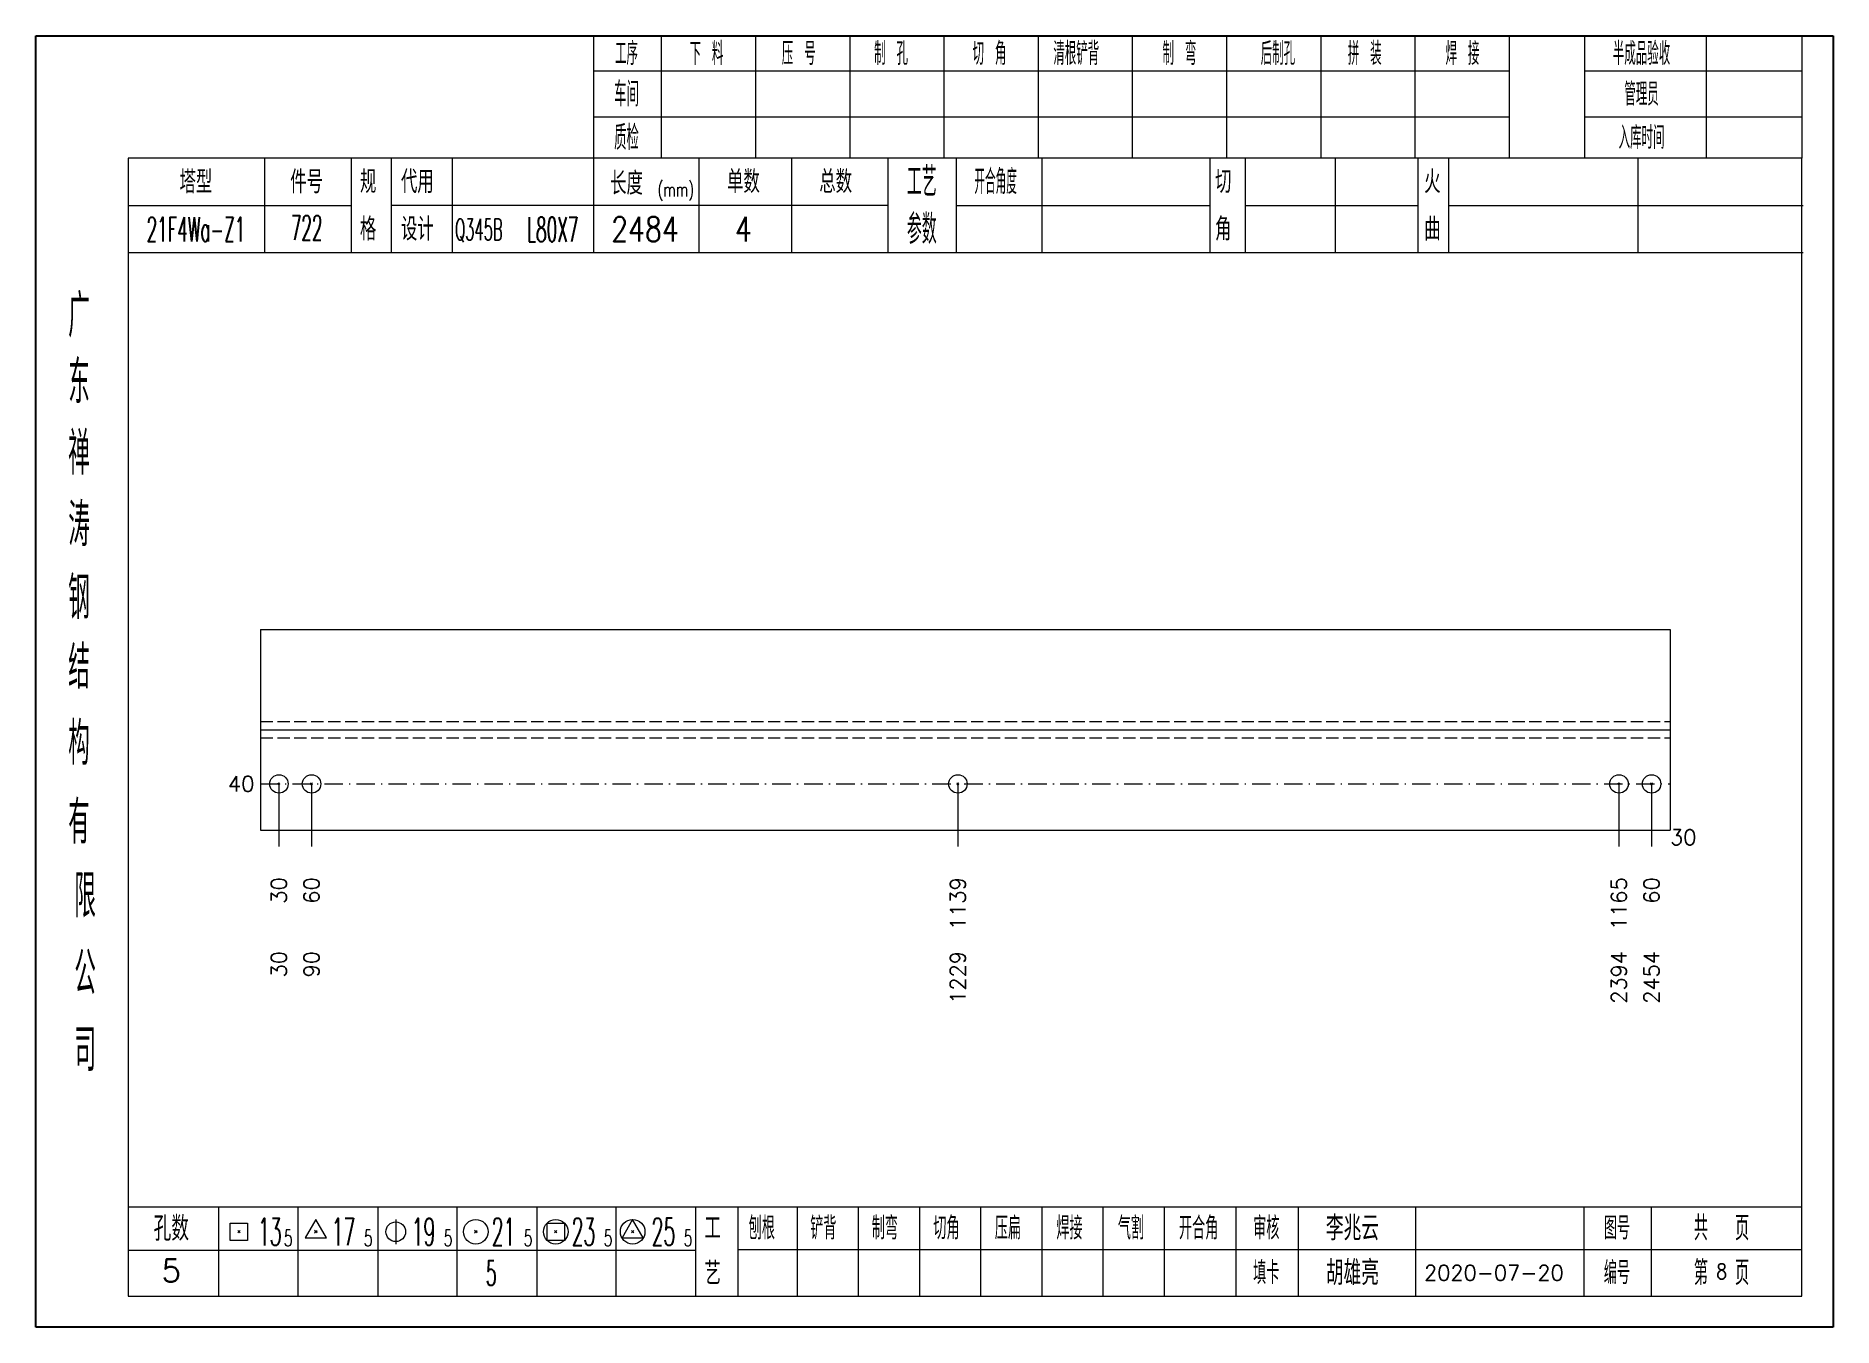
# Model space of a CAD drawing. Extents: x 1310 to 15542, y -76 to 8381.
# Drawn here: x 3701.3 to 3993.5, y 1943.8 to 2153.8 of the extents above; entities that cross this region are included whole.
import ezdxf
from ezdxf.enums import TextEntityAlignment as Align

# ---------------------------------------------------------------- set-up
doc = ezdxf.new("R2010")
doc.units = 0
doc.header["$MEASUREMENT"] = 0
doc.linetypes.add('一点画线', pattern=[5.2, 3, -1, 0.2, -1])
doc.linetypes.add('虚线', pattern=[2.75, 2, -0.75])
doc.layers.get('0').update_dxf_attribs({"linetype": 'CONTINUOUS', "lineweight": 25})
for name, color, linetype, lineweight in [('1', 7, 'CONTINUOUS', 25), ('4', 7, 'CONTINUOUS', 25), ('5', 7, 'CONTINUOUS', 25)]:
    doc.layers.add(name, color=color, linetype=linetype, lineweight=lineweight)
doc.styles.get("Standard").update_dxf_attribs({"font": 'simplex.shx', "width": 0.7, "height": 3, "bigfont": 'gbhzfs.shx'})

msp = doc.modelspace()

# ---------------------------------------------------------------- texts
at = {"color": 7, "linetype": 'Continuous', "lineweight": 13}
msp.add_text('40', height=2.5, dxfattribs=at).set_placement((3736.832, 2032.162), align=Align.MIDDLE_RIGHT)
at = {"layer": '1', "color": 7, "linetype": 'Continuous', "lineweight": 13}
msp.add_text('30', height=2.5, dxfattribs=at).set_placement((3966.962, 2023.474), align=Align.MIDDLE_LEFT)
at = {"layer": '1', "color": 8, "linetype": 'Continuous', "lineweight": 9}
for s, p in [('30', (3740.832, 2016.974)), ('60', (3746.134, 2016.974)), ('1139', (3851.198, 2016.974)), ('1165', (3958.66, 2016.974)), ('60', (3963.962, 2016.974))]:
    msp.add_text(s, height=2.5, rotation=90, dxfattribs=at).set_placement(p, align=Align.MIDDLE_RIGHT)
at = {"layer": '1', "color": 7, "linetype": 'Continuous', "lineweight": 13}
for s, p in [('30', (3740.832, 2004.974)), ('90', (3746.134, 2004.974)), ('1229', (3851.198, 2004.974)), ('2394', (3958.66, 2004.974)), ('2454', (3963.962, 2004.974))]:
    msp.add_text(s, height=2.5, rotation=90, dxfattribs=at).set_placement(p, align=Align.MIDDLE_RIGHT)
at = {"layer": '4', "color": 1, "linetype": 'Continuous', "lineweight": 25}
for s, height, width, p in [('工序', 3.7, 0.7, (3797.332, 2150.931)), ('下 料', 3.7, 0.7, (3810.332, 2150.931)), ('制 孔', 3.7, 0.7, (3840.332, 2150.931)), ('切 角', 3.7, 0.7, (3856.332, 2150.931)), ('清根铲背 ', 3.7, 0.7, (3871.332, 2150.931)), (' 制 弯', 3.7, 0.7, (3886.332, 2150.931)), (' 后制孔', 3.7, 0.7, (3902.332, 2150.931)), ('拼 装', 3.7, 0.7, (3917.332, 2150.931)), (' 焊 接', 3.7, 0.7, (3932.332, 2150.931)), ('半成品验收', 3.7, 0.7, (3962.332, 2150.931)), ('压 号', 3.7, 0.7, (3825.332, 2150.931)), ('车间', 4, 0.7, (3797.332, 2144.331)), ('管理员', 3.7, 0.7, (3962.332, 2144.331)), ('质检', 4, 0.7, (3797.332, 2137.271)), ('入库时间', 3.7, 0.7, (3962.332, 2137.271)), ('工艺', 4.8, 0.7, (3845.332, 2130.091)), ('(mm)', 2.24, 0.7, (3805.332, 2128.831)), ('开合角度', 4, 0.6, (3857.332, 2130.091)), ('21F4Wa-Z1', 4, 0.5, (3727.332, 2122.351)), ('722', 4, 0.5, (3745.332, 2122.601)), ('Q345B', 3.5, 0.5, (3773.332, 2122.331)), ('L80X7', 4, 0.5, (3785.332, 2122.331)), ('2484', 4, 0.8, (3800.332, 2122.381)), ('4', 4, 0.8, (3816.332, 2122.381)), ('参数', 4.8, 0.7, (3845.332, 2122.381)), ('广', 6.96, 0.7, (3708.332, 2108.301)), ('东', 6.96, 0.7, (3708.332, 2097.511)), ('禅', 6.96, 0.7, (3708.332, 2085.921)), ('涛', 6.96, 0.7, (3708.332, 2074.321)), ('钢', 6.96, 0.7, (3708.332, 2062.431)), ('结', 6.96, 0.7, (3708.332, 2051.121)), ('构', 6.96, 0.7, (3708.332, 2038.741)), ('有', 6.96, 0.7, (3708.332, 2025.931)), ('限', 6.96, 0.7, (3709.332, 2013.931)), ('公', 6.96, 0.7, (3709.332, 2001.391)), ('司', 6.96, 0.7, (3709.332, 1988.911)), ('13', 4.47, 0.5, (3739.332, 1959.331)), ('17', 4.47, 0.5, (3751.332, 1959.331)), ('19', 4.47, 0.5, (3764.332, 1959.331)), ('21', 4.47, 0.5, (3777.332, 1959.331)), ('23', 4.47, 0.5, (3790.332, 1959.331)), ('25', 4.47, 0.5, (3803.332, 1959.331)), ('刨根', 3.7, 0.8, (3819.332, 1959.931)), ('铲背', 3.7, 0.8, (3829.332, 1959.931)), ('制弯', 3.7, 0.8, (3839.332, 1959.931)), ('切角', 3.7, 0.8, (3849.332, 1959.931)), ('压扁', 3.7, 0.8, (3859.332, 1959.931)), ('焊接', 3.7, 0.8, (3869.332, 1959.931)), ('气割', 3.7, 0.8, (3879.332, 1959.931)), ('开合角', 3.7, 0.8, (3890.332, 1959.931)), ('审核', 3.7, 0.8, (3901.332, 1959.931)), ('图号', 3.7, 0.8, (3958.332, 1959.931)), ('共  页', 4, 0.8, (3975.332, 1959.931)), ('5', 2.68, 0.6, (3742.332, 1958.331)), ('5', 2.68, 0.6, (3755.332, 1958.331)), ('5', 2.68, 0.6, (3768.332, 1958.331)), ('5', 2.68, 0.6, (3781.332, 1958.331)), ('5', 2.68, 0.6, (3794.332, 1958.331)), ('5', 2.68, 0.6, (3807.332, 1958.331)), ('5', 4, 0.5, (3775.332, 1952.581)), ('填卡', 3.7, 0.8, (3901.332, 1952.661)), ('编号', 3.7, 0.8, (3958.332, 1952.661)), ('第  页', 4, 0.8, (3975.332, 1952.661))]:
    msp.add_text(s, height=height, dxfattribs=dict(at, width=width)).set_placement(p, align=Align.MIDDLE_CENTER)
for s, height, p in [('塔型', 3.7, (3727.332, 2130.061)), ('件号', 3.7, (3745.332, 2130.061)), ('规', 3.7, (3755.332, 2130.091)), ('代用', 3.7, (3763.332, 2130.091)), ('长度', 3.7, (3797.332, 2129.831)), ('单数', 3.7, (3816.332, 2130.091)), ('总数', 3.7, (3831.332, 2130.091)), ('切', 3.7, (3894.332, 2130.091)), ('火', 3.7, (3928.332, 2130.091)), ('格', 3.7, (3755.332, 2122.381)), ('设计', 3.7, (3763.332, 2122.381)), ('角', 3.7, (3894.332, 2122.381)), ('曲', 3.7, (3928.332, 2122.381)), ('孔数', 4, (3723.332, 1959.851)), ('工', 3.7, (3811.332, 1959.931)), ('李兆云', 4, (3915.332, 1959.931)), ('5', 3.7, (3723.332, 1953.021)), ('艺', 3.7, (3811.332, 1952.581)), ('胡雄亮', 4, (3915.332, 1952.661)), ('2020-07-20', 2.5, (3938.332, 1952.661))]:
    msp.add_text(s, height=height, dxfattribs=at).set_placement(p, align=Align.MIDDLE_CENTER)
at = {"layer": '4', "color": 6, "linetype": 'Continuous', "lineweight": 25, "width": 0.8}
msp.add_text('8', height=2.5, dxfattribs=at).set_placement((3975.357, 1952.889), align=Align.MIDDLE_CENTER)

# ---------------------------------------------------------------- blocks, each defined once
blk = doc.blocks.new('孔21.5')
at = {"layer": '5', "color": 7, "linetype": 'Continuous', "lineweight": 13}
for p, q in [((-0.1, -0.1), (0.1, 0.1)), ((0.1, -0.1), (-0.1, 0.1))]:
    blk.add_line(p, q, dxfattribs=at)
blk.add_circle((0, 0), 1, dxfattribs=at)
blk = doc.blocks.new('CTJGK')
at = {"color": 6, "linetype": 'Continuous'}
for p, q in [((0, 209.97), (292.13, 209.97)), ((0, 0), (0, 209.97)), ((292.13, 209.97), (292.13, 0)), ((292.13, 0), (0, 0))]:
    blk.add_line(p, q, dxfattribs=at)

# ---------------------------------------------------------------- linework, layer by layer
at = {"color": 7, "linetype": 'Continuous', "lineweight": 18}
for p, q in [((3737.832, 2057.287), (3737.832, 2024.662)), ((3737.832, 2057.287), (3966.962, 2057.287)), ((3966.962, 2057.287), (3966.962, 2024.662)), ((3737.832, 2040.974), (3966.962, 2040.974))]:
    msp.add_line(p, q, dxfattribs=at)
at = {"color": 1, "linetype": '虚线', "lineweight": 18}
for p, q in [((3737.832, 2042.287), (3966.962, 2042.287)), ((3737.832, 2039.662), (3966.962, 2039.662))]:
    msp.add_line(p, q, dxfattribs=at)
at = {"color": 3, "linetype": '一点画线', "lineweight": 13}
msp.add_line((3737.832, 2032.162), (3966.962, 2032.162), dxfattribs=at)
at = {"color": 7, "linetype": 'Continuous', "lineweight": 13}
for p, q in [((3740.832, 2032.162), (3740.832, 2021.974)), ((3746.134, 2032.162), (3746.134, 2021.974)), ((3851.198, 2032.162), (3851.198, 2021.974)), ((3958.66, 2032.162), (3958.66, 2021.974)), ((3963.962, 2032.162), (3963.962, 2021.974))]:
    msp.add_line(p, q, dxfattribs=at)
at = {"layer": '1', "color": 7, "linetype": 'Continuous', "lineweight": 18}
msp.add_line((3737.832, 2024.662), (3966.962, 2024.662), dxfattribs=at)
at = {"layer": '4', "color": 1, "linetype": 'Continuous', "lineweight": 18}
for p, q in [((3701.332, 2153.801), (3701.332, 1943.831)), ((3993.462, 2153.801), (3701.332, 2153.801)), ((3791.962, 2153.801), (3791.962, 2133.961)), ((3802.992, 2153.801), (3802.992, 2133.941)), ((3818.302, 2153.801), (3818.302, 2133.941)), ((3833.622, 2153.801), (3833.622, 2133.941)), ((3848.932, 2153.801), (3848.932, 2133.941)), ((3864.242, 2153.801), (3864.242, 2133.941)), ((3879.552, 2153.801), (3879.552, 2133.941)), ((3894.872, 2153.801), (3894.872, 2133.941)), ((3910.182, 2153.801), (3910.182, 2133.941)), ((3925.492, 2153.801), (3925.492, 2133.941)), ((3940.802, 2153.801), (3940.802, 2133.961)), ((3940.802, 2153.801), (3940.802, 2133.941)), ((3953.082, 2153.801), (3953.082, 2133.941)), ((3972.832, 2153.801), (3972.832, 2133.941)), ((3988.412, 2153.801), (3988.412, 2133.941)), ((3993.462, 2124.001), (3993.462, 2153.801)), ((3940.802, 2148.071), (3791.962, 2148.071)), ((3988.412, 2148.071), (3953.082, 2148.071)), ((3940.802, 2140.591), (3791.962, 2140.591)), ((3988.412, 2140.591), (3953.082, 2140.591)), ((3716.342, 2133.941), (3716.342, 1948.881)), ((3988.412, 2133.941), (3716.342, 2133.941)), ((3738.462, 2133.951), (3738.462, 2118.531)), ((3752.612, 2118.531), (3752.612, 2133.941)), ((3759.112, 2118.531), (3759.112, 2133.941)), ((3768.982, 2133.941), (3768.982, 2118.531)), ((3791.962, 2133.961), (3791.962, 2118.531)), ((3809.082, 2133.941), (3809.082, 2118.531)), ((3824.132, 2133.941), (3824.132, 2118.531)), ((3839.832, 2133.941), (3839.832, 2118.531)), ((3850.892, 2133.941), (3850.892, 2118.531)), ((3864.842, 2133.941), (3864.842, 2118.531)), ((3892.142, 2133.941), (3892.142, 2118.531)), ((3897.902, 2133.941), (3897.902, 2118.531)), ((3912.522, 2133.941), (3912.522, 2118.531)), ((3925.982, 2133.941), (3925.982, 2118.531)), ((3930.972, 2133.941), (3930.972, 2118.531)), ((3961.712, 2133.941), (3961.712, 2118.531)), ((3988.412, 1948.881), (3988.412, 2133.941)), ((3752.612, 2126.181), (3716.342, 2126.181)), ((3839.832, 2126.231), (3759.112, 2126.231)), ((3850.892, 2126.231), (3892.142, 2126.231)), ((3897.902, 2126.231), (3925.982, 2126.231)), ((3930.972, 2126.231), (3988.592, 2126.231)), ((3993.462, 1943.831), (3993.462, 2124.001)), ((3988.592, 2118.531), (3716.342, 2118.531)), ((3716.342, 1963.411), (3988.412, 1963.411)), ((3731.032, 1963.411), (3731.032, 1948.881)), ((3743.962, 1948.881), (3743.962, 1963.411)), ((3756.892, 1963.411), (3756.892, 1948.881)), ((3769.812, 1948.881), (3769.812, 1963.411)), ((3782.742, 1963.411), (3782.742, 1948.881)), ((3795.672, 1948.881), (3795.672, 1963.411)), ((3808.592, 1948.881), (3808.592, 1963.411)), ((3815.462, 1948.881), (3815.462, 1963.411)), ((3825.122, 1948.881), (3825.122, 1963.411)), ((3835.062, 1948.881), (3835.062, 1963.411)), ((3845.002, 1948.881), (3845.002, 1963.411)), ((3854.952, 1948.881), (3854.952, 1963.411)), ((3864.892, 1948.881), (3864.892, 1963.411)), ((3874.832, 1948.881), (3874.832, 1963.411)), ((3884.782, 1948.881), (3884.782, 1963.411)), ((3896.422, 1948.881), (3896.422, 1963.411)), ((3906.572, 1948.881), (3906.572, 1963.411)), ((3925.632, 1948.881), (3925.632, 1963.411)), ((3953.012, 1948.881), (3953.012, 1963.411)), ((3963.972, 1948.881), (3963.972, 1963.411)), ((3808.592, 1956.281), (3716.342, 1956.281)), ((3815.422, 1956.441), (3988.412, 1956.441)), ((3716.342, 1948.881), (3988.412, 1948.881)), ((3701.332, 1943.831), (3993.462, 1943.831))]:
    msp.add_line(p, q, dxfattribs=at)
at = {"layer": '4', "color": 7, "linetype": 'Continuous', "lineweight": 13}
for p, q in [((3732.918, 1957.917), (3732.918, 1960.745)), ((3732.918, 1960.745), (3735.746, 1960.745)), ((3735.746, 1960.745), (3735.746, 1957.917)), ((3746.832, 1961.331), (3745.1, 1958.331)), ((3748.564, 1958.331), (3746.832, 1961.331)), ((3759.832, 1961.331), (3759.832, 1957.331)), ((3784.418, 1957.917), (3784.418, 1960.745)), ((3784.418, 1960.745), (3787.246, 1960.745)), ((3787.246, 1960.745), (3787.246, 1957.917)), ((3798.332, 1961.331), (3796.6, 1958.331)), ((3800.064, 1958.331), (3798.332, 1961.331)), ((3735.746, 1957.917), (3732.918, 1957.917)), ((3734.132, 1959.131), (3734.532, 1959.531)), ((3734.532, 1959.131), (3734.132, 1959.531)), ((3745.1, 1958.331), (3748.564, 1958.331)), ((3746.632, 1959.131), (3747.032, 1959.531)), ((3747.032, 1959.131), (3746.632, 1959.531)), ((3772.632, 1959.131), (3773.032, 1959.531)), ((3773.032, 1959.131), (3772.632, 1959.531)), ((3787.246, 1957.917), (3784.418, 1957.917)), ((3785.632, 1959.131), (3786.032, 1959.531)), ((3786.032, 1959.131), (3785.632, 1959.531)), ((3796.6, 1958.331), (3800.064, 1958.331)), ((3798.132, 1959.131), (3798.532, 1959.531)), ((3798.532, 1959.131), (3798.132, 1959.531))]:
    msp.add_line(p, q, dxfattribs=at)
for centre, radius in [((3759.832, 1959.331), 1.6), ((3772.832, 1959.331), 2), ((3785.832, 1959.331), 2), ((3798.332, 1959.331), 2)]:
    msp.add_circle(centre, radius, dxfattribs=at)

# ---------------------------------------------------------------- block references
at = {"color": 0, "linetype": 'Continuous'}
msp.add_blockref('CTJGK', (3701.332, 1943.831), dxfattribs=at)
at = {"layer": '1', "color": 8, "linetype": 'Continuous', "lineweight": 9, "xscale": 1.5, "yscale": 1.5, "zscale": 1.5}
for p in [(3740.832, 2032.162), (3746.134, 2032.162), (3851.198, 2032.162), (3958.66, 2032.162), (3963.962, 2032.162)]:
    msp.add_blockref('孔21.5', p, dxfattribs=at)

msp.set_redraw_order([(e.dxf.handle, doc.entitydb.next_handle()) for e in msp.query("TEXT MTEXT ATTDEF DIMENSION ARC_DIMENSION")])  # texts and dimensions are drawn at this point

doc.saveas('drawing.dxf')
